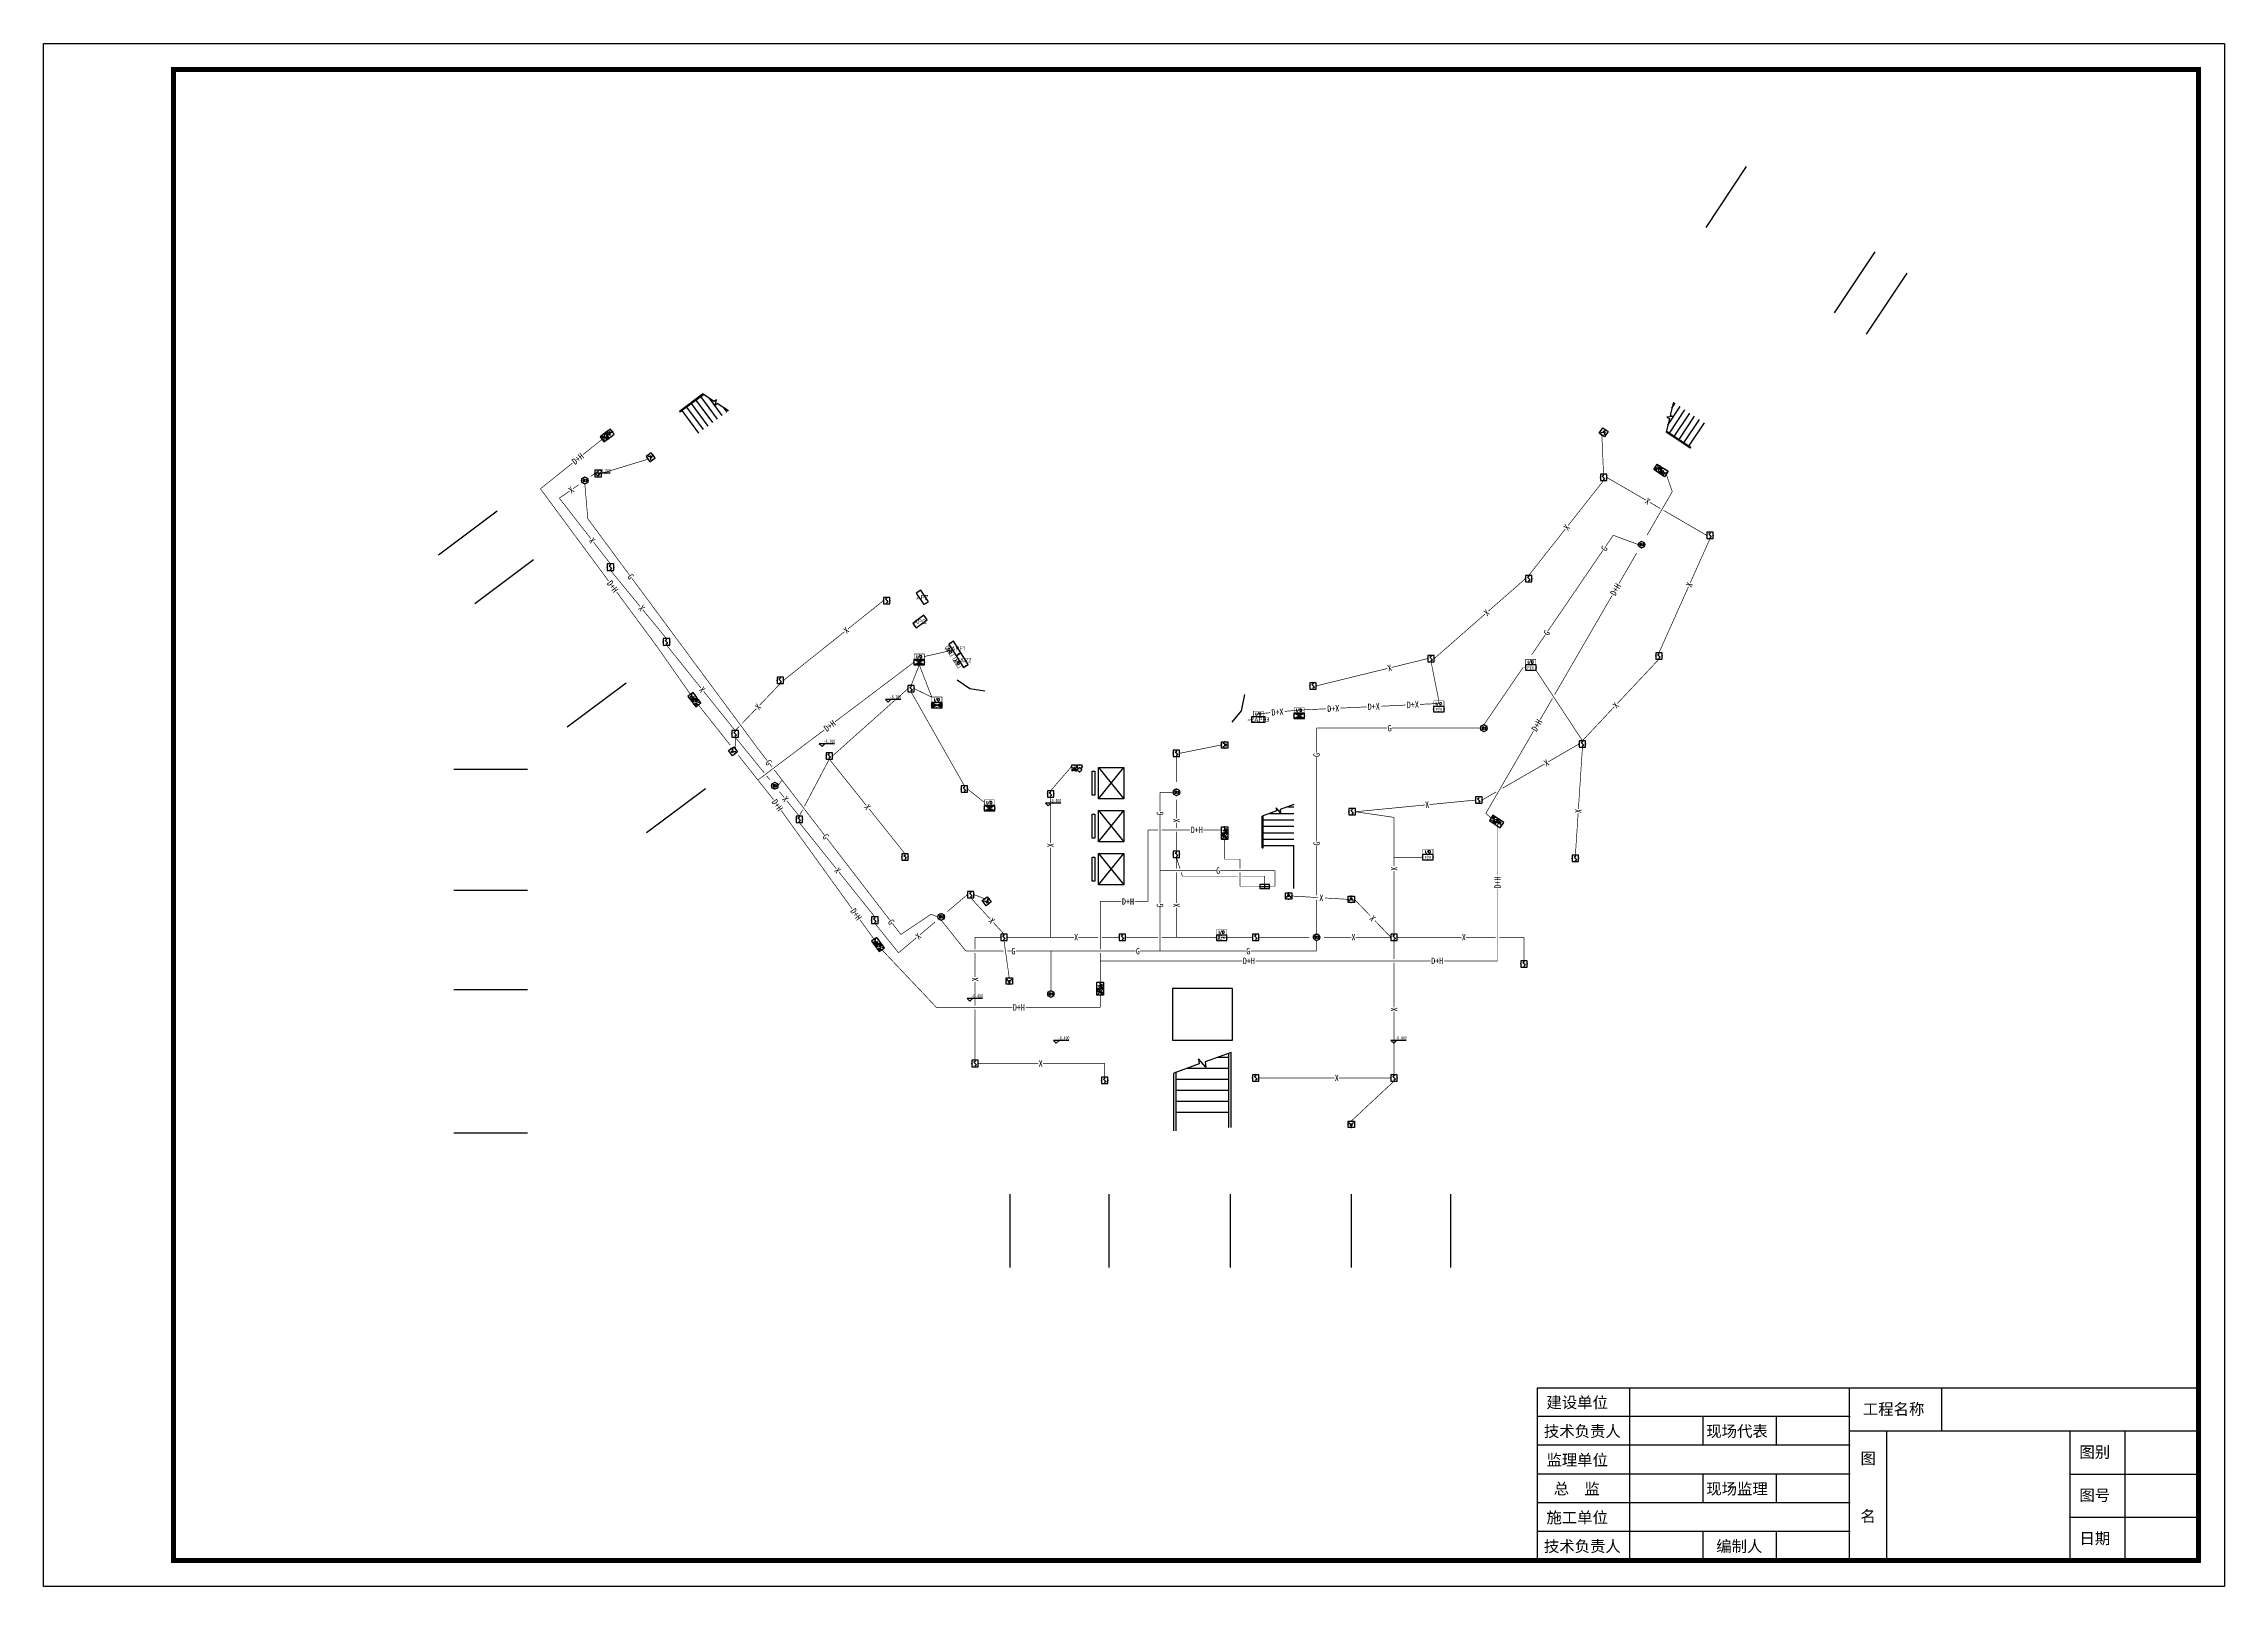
# Model space of a CAD drawing. Extents: x -149393 to 1177518, y -366685 to 296590.
# Drawn here: x -16952 to 101848, y -186685 to -102676 of the extents above; entities that cross this region are included whole.
import ezdxf
from ezdxf.enums import TextEntityAlignment as Align

# ---------------------------------------------------------------- set-up
doc = ezdxf.new("R2010")
doc.units = 0
doc.header["$LTSCALE"] = 1000
doc.header["$MEASUREMENT"] = 0
doc.linetypes.add('常规', pattern=[20, 10, 0, 10])
doc.layers.get('0').update_dxf_attribs({"linetype": 'CONTINUOUS'})
for name, color, linetype in [('AXIS', 3, 'CONTINUOUS'), ('DIM-消防信号', 3, 'CONTINUOUS'), ('EQUIP-消防', 3, 'CONTINUOUS'), ('EQUIP-箱柜', 3, 'CONTINUOUS'), ('PUB_TITLE', 253, 'CONTINUOUS'), ('SIG_TEXT', 7, 'CONTINUOUS'), ('STAIR', 2, 'CONTINUOUS'), ('TEL_TEXT', 7, 'CONTINUOUS'), ('WALL', 9, 'CONTINUOUS'), ('WIRE-消防', 3, '常规'), ('WIRE-消防信号', 4, 'TG_S'), ('WIRE-消防电源', 2, 'TG_D')]:
    doc.layers.add(name, color=color, linetype=linetype)
doc.styles.add('_TCH_LABEL', font='COMPLEX', dxfattribs={"bigfont": 'GBCBIG'})
doc.styles.add('_TEL_ATTDEF', font='GBENOR', dxfattribs={"width": 0.8, "height": 3, "bigfont": 'GBCBIG'})
doc.styles.add('_TEL_DIM', font='', dxfattribs={"width": 0.8, "height": 3.5})
doc.styles.add('HZ', font='')
doc.styles.get("Standard").update_dxf_attribs({"font": 'gbenor.shx', "bigfont": 'gbcbig.shx'})
doc.styles.add('TG_LINETYPE', font='SIMPLEX', dxfattribs={"width": 0.8, "height": 3, "bigfont": 'HZTXT'})
doc.styles.add('宋体', font='')
doc.styles.get('_TEL_DIM').set_extended_font_data('SimSun')
doc.styles.get('HZ').set_extended_font_data('SimSun')
doc.styles.get('宋体').set_extended_font_data('SimSun')
doc.linetypes.add('TG_D', pattern='A,2,-0.3,["D",TG_LINETYPE,S=0.1,R=0,X=-0.23,Y=-0.15],0', length=2.3)
doc.linetypes.add('TG_S', pattern='A,2,-0.45,["S",TG_LINETYPE,S=0.1,R=0,X=-0.3,Y=-0.15],0', length=2.45)

msp = doc.modelspace()

# ---------------------------------------------------------------- texts
at = {"color": 59, "style": 'HZ', "width": 0.7}
for s, p in [('-8.700', (13311.6, -126015)), ('-8.700', (29138.2, -138336.2)), ('-8.700', (25540.6, -140756.3)), ('-8.400', (37854.3, -143989.4)), ('-8.400', (33587.8, -154625.1)), ('-8.400', (38301.3, -156905.4)), ('-8.400', (56681.1, -156905.4))]:
    msp.add_text(s, height=183.52, dxfattribs=at).set_placement(p)
at = {"layer": 'DIM-消防信号', "style": '_TEL_DIM', "width": 0.8}
for s, rotation, p in [('D+X', 5.226702, (50262.2, -139074.9)), ('D+X', 2.697938, (53301.6, -138879.2, 200000)), ('D+X', 2.697938, (55506.6, -138775.3, 200000)), ('D+X', 2.697938, (57637.2, -138674.9, 200000)), ('X', 356.63255, (52657.5, -149188)), ('X', 313.85714, (55447.8, -150305.6))]:
    msp.add_text(s, height=350, rotation=rotation, dxfattribs=at).set_placement(p, align=Align.MIDDLE_CENTER)
at = {"layer": 'SIG_TEXT', "style": '_TEL_DIM', "width": 0.8}
for s, rotation, p in [('D+H', 38.74559, (12148.5, -125284)), ('X', 34.77463, (11787.3, -126980.1)), ('X', 329.896793, (70434.1, -127590.9)), ('X', 51.697475, (66016.9, -129017.1)), ('X', 307.89344, (12931.5, -129727.6)), ('G', 55.670284, (68065.9, -130165.4)), ('G', 306.506579, (15028.7, -131702.2)), ('D+H', 306.473378, (14043.6, -132236.6)), ('D+H', 59.896526, (68680.7, -132401.3)), ('X', 65.894988, (72701.8, -132145)), ('X', 309.377917, (15621.5, -133421.3)), ('X', 41.232761, (61656.4, -133665)), ('X', 38.596785, (26771.9, -134623.9)), ('G', 55.670284, (64927.6, -134761)), ('X', 13.754165, (56373, -136672.2)), ('X', 308.761528, (18927, -137851.5)), ('X', 46.166703, (21964.4, -138791.8)), ('X', 46.797921, (68688, -138705.2)), ('D+H', 37.036206, (25870.6, -139825)), ('D+H', 59.896526, (64392.2, -139798.2)), ('G', 90, (52396, -141414.7)), ('G', 307.5732, (22541.3, -141821.5)), ('X', 30.015458, (64914.5, -141841)), ('X', 309.041625, (23458.3, -143811.1)), ('D+H', 305.80765, (23017.8, -144144.1)), ('X', 308.692952, (27931.6, -144241.7)), ('G', 90, (43862.7, -144602.2)), ('X', 90, (44760.1, -144983)), ('X', 5.534808, (58419.6, -144122.8)), ('X', 86.260054, (66649.7, -144467.6)), ('G', 307.5732, (25645.8, -145856.7)), ('D+H', 0.000012, (45864.3, -145490.8)), ('X', 90, (37903.1, -146329.8)), ('G', 90, (52396, -146237.9)), ('X', 308.696834, (26299.5, -147696.3)), ('X', 90, (56614.8, -147606)), ('D+H', 90, (62249.8, -148351.2)), ('G', 90, (43862.7, -149612.7)), ('X', 90, (44760.1, -149599.1)), ('D+H', 305.80765, (27305.5, -150087.5)), ('G', 307.5732, (29219.2, -150501.3)), ('X', 312.564219, (34699.1, -150439)), ('X', 40.15411, (30689.9, -151283.2)), ('D+H', 359.999989, (48707.4, -152626.9)), ('D+H', 359.999989, (58967.7, -152626.9)), ('X', 90, (33791.6, -153627.4)), ('X', 90, (56614.8, -155271.1))]:
    msp.add_text(s, height=350, rotation=rotation, dxfattribs=at).set_placement(p, align=Align.MIDDLE_CENTER)
for s, p in [('G', (56371, -139949.8)), ('G', (47029.1, -147707.7)), ('D+H', (42119.4, -149386.8)), ('G', (35876.7, -152093.7)), ('X', (39297.1, -151338)), ('G', (42658.1, -152093.7)), ('X', (47082.3, -151338)), ('G', (48672.8, -152093.7)), ('X', (54404.6, -151338)), ('X', (60414.9, -151338)), ('D+H', (36179, -155155.7)), ('X', (37362.3, -158211.2)), ('X', (53494.2, -158995.6))]:
    msp.add_text(s, height=350, dxfattribs=at).set_placement(p, align=Align.MIDDLE_CENTER)

# ---------------------------------------------------------------- blocks, each defined once
blk = doc.blocks.new('$equip$00001423')
for p, q in [((0.75, 0.6), (-0.75, 0.6)), ((-0.75, 0.6), (-0.75, 0)), ((-0.75, 0.3), (0.75, 0.3)), ((-0.75, 0), (0.75, 0)), ((0, 0), (0, 0.6)), ((0.75, 0), (0.75, 0.6))]:
    blk.add_line(p, q)
for p in [(-0.75, 0.3), (0, 0.6), (0, 0), (0.75, 0.3)]:
    blk.add_point(p)
at = {"style": '_TCH_LABEL', "flags": 9}
blk.add_attdef('A', (0, 0), '', height=0.00002, dxfattribs=at)
blk = doc.blocks.new('$equip_U$00000103(cyc-PC)')
for p, q in [((0.5, 0.5), (-0.5, 0.5)), ((-0.5, 0.5), (-0.5, -0.5)), ((-0.2, 0.2), (0.05, 0.4)), ((0, 0), (-0.2, 0.2)), ((0, 0), (0.2, -0.2)), ((0.5, -0.5), (0.5, 0.5)), ((-0.5, -0.5), (0.5, -0.5)), ((0.2, -0.2), (-0.05, -0.4))]:
    blk.add_line(p, q)
for p in [(-0.5, 0), (0, 0.5), (0.5, 0), (0, -0.5)]:
    blk.add_point(p)
at = {"color": 7, "style": '_TEL_DIM', "flags": 1}
blk.add_attdef('A', text='', height=0.00002, dxfattribs=at).set_placement((0, 0), align=Align.MIDDLE_CENTER)
blk = doc.blocks.new('$equip_U$00000105(cyc-PC)')
for p, q in [((0.5, 1), (-0.5, 1)), ((-0.5, 1), (-0.5, 0)), ((-0.5, 0), (0.5, 0)), ((-0.17, 0.5), (-0.17, 0.15)), ((0.5, 0), (0.5, 1))]:
    blk.add_line(p, q)
for radius in [0.226, 0.113]:
    blk.add_circle((0.23, 0.36), radius)
blk.add_arc((-0.17, 0.8), 0.3, 180, 0)
for p in [(-0.5, 0.5), (0, 1), (0, 0), (0.5, 0.5)]:
    blk.add_point(p)
at = {"color": 7, "style": '_TEL_DIM', "flags": 1}
blk.add_attdef('A', text='', height=0.00002, dxfattribs=at).set_placement((0, 0), align=Align.MIDDLE_CENTER)
blk = doc.blocks.new('$equip_U$00000107(cyc-PC)')
for p, q in [((-0.5, 1), (-0.5, 0)), ((0.5, 1), (-0.5, 0)), ((0.5, 1), (-0.5, 1)), ((-0.5, 0), (0.5, 0)), ((-0.27, 0.87, 0), (-0.42, 0.87, 0)), ((-0.42, 0.87, 0), (-0.42, 0.57, 0)), ((-0.42, 0.57, 0), (-0.27, 0.57, 0)), ((-0.27, 0.82, 0), (-0.07, 0.92, 0)), ((-0.27, 0.57, 0), (-0.27, 0.87, 0)), ((-0.07, 0.52, 0), (-0.27, 0.62, 0)), ((-0.07, 0.92, 0), (-0.07, 0.52, 0)), ((0.11, 0.16), (0.34, 0.4)), ((0.11, 0.4), (0.34, 0.16)), ((0.5, 0), (0.5, 1))]:
    blk.add_line(p, q)
blk.add_circle((0.22, 0.28), 0.169)
for p in [(-0.5, 0.5), (0, 1), (0, 0), (0.5, 0.5)]:
    blk.add_point(p)
at = {"color": 7, "style": '_TEL_DIM', "flags": 1}
blk.add_attdef('A', text='', height=0.00002, dxfattribs=at).set_placement((0, 0), align=Align.MIDDLE_CENTER)
blk = doc.blocks.new('$equip$00001635')
for p, q in [((-0.01, -0.35, 0), (-0.26, -0.35, 0)), ((-0.26, -0.35, 0), (-0.26, -0.65, 0)), ((-0.26, -0.65, 0), (-0.01, -0.65, 0)), ((-0.01, -0.4, 0), (0.24, -0.3, 0)), ((-0.01, -0.65, 0), (-0.01, -0.35, 0)), ((0.24, -0.7, 0), (-0.01, -0.6, 0)), ((0.24, -0.3, 0), (0.24, -0.7, 0))]:
    blk.add_line(p, q)
blk.add_circle((0, -0.5), 0.5)
at = {"flags": 9}
blk.add_attdef('A', (0, 0), '', height=0.00002, dxfattribs=at)
blk.add_attdef('B', text='', height=0.4, dxfattribs=at).set_placement((0.85, -0.68), align=Align.MIDDLE_CENTER)
blk = doc.blocks.new('$equip_U$00000115(cyc-PC)')
for p in [(0.01, 0.5, 0), (-0.49, 0, 0), (0.01, -0.5, 0), (0.51, 0, 0)]:
    blk.add_point(p)
blk.add_blockref('$equip$00001635', (0.01, 0.5, 0))
at = {"color": 7, "style": '_TEL_DIM', "flags": 1}
blk.add_attdef('A', text='', height=0.00002, dxfattribs=at).set_placement((0, 0), align=Align.MIDDLE_CENTER)
blk = doc.blocks.new('$equip_U$00000302(cyc-PC)')
for p, q in [((0.5, 0.5), (-0.5, 0.5)), ((-0.5, 0.5), (-0.5, -0.5)), ((0, 0), (0, -0.35)), ((0.5, -0.5), (0.5, 0.5)), ((-0.5, -0.5), (0.5, -0.5)), ((-0.22, -0.17), (0.22, -0.17))]:
    blk.add_line(p, q)
blk.add_arc((0, 0.3), 0.3, 180, 0)
for p in [(-0.5, 0), (0, 0.5), (0.5, 0), (0, -0.5)]:
    blk.add_point(p)
at = {"color": 7, "style": '_TEL_DIM', "flags": 1}
blk.add_attdef('A', text='', height=0.00002, dxfattribs=at).set_placement((0, 0), align=Align.MIDDLE_CENTER)
blk = doc.blocks.new('$equip$00002785')
for p, q in [((0.65, 0.65), (-0.65, 0.65)), ((-0.65, 0.65), (-0.65, 0)), ((-0.65, 0), (0.65, 0)), ((0.65, 0), (0.65, 0.65))]:
    blk.add_line(p, q)
at = {"const_width": 0.04}
blk.add_lwpolyline([(-0.65, 0.65), (0.65, 0.65), (0.65, 0), (-0.65, 0), (-0.65, 0.65), (0.65, 0.65)], dxfattribs=at)
for p in [(-0.65, 0.33), (0, 0.65), (0, 0), (0.65, 0.33)]:
    blk.add_point(p)
at = {"color": 7}
blk.add_attdef('$TEXT$', text='', height=0.3, dxfattribs=at).set_placement((0.01, 0.34), align=Align.MIDDLE_CENTER)
at = {"color": 7, "flags": 1}
for tag, height, p in [('A', 0.00002, (0, 0)), ('B', 0.4, (0.9, 0.25))]:
    blk.add_attdef(tag, text='', height=height, dxfattribs=at).set_placement(p, align=Align.MIDDLE_CENTER)
blk = doc.blocks.new('$equip$00002794')
for p, q in [((0, -0.55), (0, 0)), ((0, 0), (0.23, 0)), ((-0.55, -0.85), (-0.55, -0.25)), ((-0.55, -0.25), (0.55, -0.85)), ((0.55, -0.25), (-0.55, -0.85)), ((0.55, -0.25), (0.55, -0.85))]:
    blk.add_line(p, q)
for p in [(-0.55, -0.55), (0, -0.55), (0.55, -0.55)]:
    blk.add_point(p)
at = {"color": 7, "flags": 1}
for tag, height, p in [('A', 0.00002, (0, 0)), ('B', 0.4, (0.8, -0.61))]:
    blk.add_attdef(tag, text='', height=height, dxfattribs=at).set_placement(p, align=Align.MIDDLE_CENTER)
blk = doc.blocks.new('$equip$00002792')
at = {"const_width": 0.04}
blk.add_lwpolyline([(-0.5, 0, -1), (0.5, 0, -1), (-0.5, 0, -1.463176)], format="xyb", dxfattribs=at)
blk.add_circle((0, 0), 0.5)
for p in [(-0.5, 0), (0, 0.5), (0.5, 0), (0, -0.5)]:
    blk.add_point(p)
at = {"color": 7}
blk.add_attdef('$TEXT$', text='', height=0.4, dxfattribs=at).set_placement((0, 0), align=Align.MIDDLE_CENTER)
at = {"color": 7, "flags": 1}
for tag, height, p in [('A', 0.00002, (0, 0)), ('B', 0.4, (0.75, -0.25))]:
    blk.add_attdef(tag, text='', height=height, dxfattribs=at).set_placement(p, align=Align.MIDDLE_CENTER)
blk = doc.blocks.new('A$C74276B88')
at = {"layer": 'EQUIP-消防', "linetype": 'ByBlock', "xscale": 207.6180480014955, "yscale": 207.6180480014955, "zscale": 207.6180480014955}
for name, p, values in [('$equip$00002785', (139, 228), {'$TEXT$': 'I'}), ('$equip$00002785', (438, 228), {'$TEXT$': 'I'}), ('$equip$00002792', (435, 108), {'$TEXT$': 'L'})]:
    blk.add_blockref(name, p, dxfattribs=at).add_auto_attribs(values)
blk.add_blockref('$equip$00002794', (140, 207), dxfattribs=at)
blk = doc.blocks.new('$equip_U$00000093(zhengbolin)')
at = {"color": 0, "linetype": 'Continuous', "const_width": 0.0557}
blk.add_lwpolyline([(0.65, 0.65), (-0.65, 0.65), (-0.65, 0), (0.65, 0)], close=True, dxfattribs=at)
at = {"color": 7, "style": '_TCH_LABEL'}
blk.add_attdef('$TEXT$', text='', height=0.334, dxfattribs=at).set_placement((-0.01, 0.3), align=Align.MIDDLE_CENTER)
at = {"color": 7, "style": '_TEL_DIM', "flags": 1}
for tag in ['A', 'REMARK']:
    blk.add_attdef(tag, text='', height=0.000025, dxfattribs=at).set_placement((0, 0), align=Align.MIDDLE_CENTER)
blk = doc.blocks.new('$equip$00001921')
for p, q in [((0.65, 0.33), (-0.65, 0.33)), ((0.65, 0.33), (-0.65, -0.33)), ((-0.65, 0.33), (0.65, -0.33)), ((-0.65, 0.33), (-0.65, -0.33)), ((0.65, -0.33), (0.65, 0.33)), ((-0.65, -0.33), (0.65, -0.33))]:
    blk.add_line(p, q)
for p in [(-0.65, 0), (0, 0.33), (0.65, 0), (0, -0.33)]:
    blk.add_point(p)
for points in [[(-0.65, 0.33), (0, 0), (0.65, 0.33)], [(0, 0), (-0.65, -0.33), (0.65, -0.33)]]:
    blk.add_solid(points)
at = {"layer": 'TEL_TEXT', "style": '_TEL_DIM', "flags": 1}
blk.add_attdef('A', text='', height=0.00002, dxfattribs=at).set_placement((0, 0), align=Align.MIDDLE_CENTER)
blk = doc.blocks.new('$equip$00001917')
for p, q in [((0.65, 0.33), (-0.65, 0.33)), ((0.65, 0.33), (-0.65, -0.33)), ((-0.65, 0.33), (0.65, -0.33)), ((-0.65, 0.33), (-0.65, -0.33)), ((0.65, -0.33), (0.65, 0.33)), ((-0.65, -0.33), (0.65, -0.33))]:
    blk.add_line(p, q)
for p in [(-0.65, 0), (0, 0.33), (0.65, 0), (0, -0.33)]:
    blk.add_point(p)
for points in [[(-0.65, 0.33), (0, 0), (-0.65, -0.33)], [(0.65, 0.33), (0, 0), (0.65, -0.33)]]:
    blk.add_solid(points)
at = {"layer": 'TEL_TEXT', "style": '_TEL_DIM', "flags": 1}
blk.add_attdef('A', text='', height=0.00002, dxfattribs=at).set_placement((0, 0), align=Align.MIDDLE_CENTER)
blk = doc.blocks.new('$equip$00001929')
for p, q in [((0.65, 0.65), (-0.65, 0.65)), ((-0.65, 0.65), (-0.65, 0)), ((-0.65, 0), (0.65, 0)), ((0.65, 0), (0.65, 0.65))]:
    blk.add_line(p, q)
for p in [(-0.65, 0.33), (0, 0.65), (0, 0), (0.65, 0.33)]:
    blk.add_point(p)
at = {"color": 7, "style": '_TEL_DIM'}
blk.add_attdef('$TEXT$', text='', height=0.34, dxfattribs=at).set_placement((0.01, 0.34), align=Align.MIDDLE_CENTER)
at = {"color": 7, "style": '_TEL_DIM', "flags": 1}
blk.add_attdef('A', text='', height=0.00002, dxfattribs=at).set_placement((0, 0), align=Align.MIDDLE_CENTER)
blk = doc.blocks.new('会签栏')
at = {"layer": 'PUB_TITLE', "color": 4, "lineweight": 30}
blk.add_lwpolyline([(-18000, 0), (-18000, 4700), (0, 4700)], dxfattribs=at)
at = {"layer": 'PUB_TITLE', "color": 4}
for points in [[(-15500, 4700), (-15500, 0)], [(-9500, 0), (-9500, 4700)], [(-7000, 4700), (-7000, 3525)], [(-9500, 3917), (-18000, 3917)], [(-13500, 3917), (-13500, 3133)], [(-11500, 3917), (-11500, 3133)], [(-9500, 3133), (-18000, 3133)], [(-9500, 3525), (0, 3525)], [(-8500, 3525), (-8500, 0)], [(-3500, 3525), (-3500, 0)], [(-2000, 3525), (-2000, 0)], [(-9500, 2350), (-18000, 2350)], [(-13500, 2350), (-13500, 1567)], [(-11500, 2350), (-11500, 1567)], [(-3500, 2350), (0, 2350)], [(-9500, 1567), (-18000, 1567)], [(-9500, 783), (-18000, 783)], [(-13500, 783), (-13500, 0)], [(-11500, 783), (-11500, 0)], [(-3500, 1175), (0, 1175)]]:
    blk.add_lwpolyline(points, dxfattribs=at)
at = {"layer": 'PUB_TITLE'}
for p in [(-9500, 3917), (-9500, 3133), (-9500, 2350), (-9500, 1567), (-9500, 783), (-3500, 1175)]:
    blk.add_point(p, dxfattribs=at)
at = {"layer": 'PUB_TITLE', "color": 4}
blk.add_point((-3500, 2350), dxfattribs=at)
at = {"lineweight": -3, "style": '宋体'}
for s, p in [('建设单位', (-17758, 4147)), ('工程名称', (-9140, 3965)), ('技术负责人', (-17828, 3363)), ('现场代表', (-13405, 3363)), ('图别', (-3241, 2796)), ('监理单位', (-17758, 2580)), ('图', (-9206, 2624)), ('总  监', (-17560, 1797)), ('现场监理', (-13405, 1797)), ('图号', (-3241, 1621)), ('施工单位', (-17758, 1013)), ('名', (-9206, 1049)), ('日期', (-3241, 446)), ('技术负责人', (-17828, 230)), ('编制人', (-13134, 230))]:
    blk.add_text(s, height=307, dxfattribs=at).set_placement(p)
blk = doc.blocks.new('$equip$00002698')
for p, q in [((-0.75, 0.6), (-0.75, 0)), ((0.75, 0.6), (-0.75, 0.6)), ((-0.75, 0), (0.75, 0)), ((0.75, 0), (0.75, 0.6))]:
    blk.add_line(p, q)
at = {"const_width": 0.04}
blk.add_lwpolyline([(-0.75, 0.6), (-0.75, 0), (0.75, 0), (0.75, 0.6), (-0.75, 0.6), (-0.75, 0)], dxfattribs=at)
for p in [(-0.75, 0.3), (0, 0.6), (0, 0), (0.75, 0.3)]:
    blk.add_point(p)
at = {"color": 7}
blk.add_attdef('$TEXT$', text='', height=0.5, dxfattribs=at).set_placement((0, 0.3), align=Align.MIDDLE_CENTER)
at = {"color": 7, "style": '_TEL_DIM', "flags": 1}
for tag in ['A', 'REMARK']:
    blk.add_attdef(tag, text='', height=0.00002, dxfattribs=at).set_placement((0, 0), align=Align.MIDDLE_CENTER)
blk = doc.blocks.new('A$C6F7E2673')
at = {"layer": 'STAIR'}
for p, q in [((790, 2759), (0, 2474)), ((414, 2623), (1740, 2623)), ((1000, 2655), (777, 2923)), ((777, 2923), (790, 2759)), ((1740, 3101), (985, 2829)), ((985, 2829), (1000, 2655)), ((1386, 2973), (1740, 2973)), ((0, 741), (0, 2474)), ((60, 741), (60, 2496)), ((60, 2273), (1740, 2273)), ((60, 1923), (1740, 1923)), ((60, 1573), (1740, 1573)), ((0, 741), (60, 741)), ((60, 1223), (1740, 1223)), ((60, 873), (1740, 873))]:
    blk.add_line(p, q, dxfattribs=at)
blk = doc.blocks.new('A$C3AE45B76')
at = {"xscale": 0.9107142857123088, "yscale": 0.9107142857123088, "zscale": 0.9107142857123088, "rotation": 306.8700000001079}
blk.add_blockref('A$C6F7E2673', (-445, 790), dxfattribs=at)

# ---------------------------------------------------------------- linework, layer by layer
at = {"color": 59}
for p, q in [((13910.3, -126062.6), (13075.2, -126063.1)), ((13075.2, -126063.1), (13223.6, -126212.9)), ((13223.6, -126212.9), (13375.7, -126062.9)), ((29736.9, -138383.8), (28901.8, -138384.3)), ((28901.8, -138384.3), (29050.2, -138534.1)), ((29050.2, -138534.1), (29202.3, -138384.1)), ((26139.4, -140803.9), (25304.2, -140804.4)), ((25304.2, -140804.4), (25452.7, -140954.2)), ((25452.7, -140954.2), (25604.8, -140804.2)), ((40507.1, -142098.2), (41897.4, -143798.2)), ((40507.1, -143798.2), (41897.4, -142098.2)), ((38453.1, -144037), (37617.9, -144037.4)), ((37617.9, -144037.4), (37766.4, -144187.3)), ((37766.4, -144187.3), (37918.5, -144037.2)), ((40507.1, -144438.2), (41897.4, -146138.2)), ((40507.1, -146138.2), (41897.4, -144438.2)), ((40507.1, -146778.2), (41897.4, -148478.2)), ((40507.1, -148478.2), (41897.4, -146778.2)), ((34186.6, -154672.6), (33351.4, -154673.1)), ((33351.4, -154673.1), (33499.9, -154822.9)), ((33499.9, -154822.9), (33652, -154672.9)), ((38900.1, -156952.9), (38064.9, -156953.4)), ((38064.9, -156953.4), (38213.4, -157103.2)), ((38213.4, -157103.2), (38365.4, -156953.2)), ((57279.9, -156952.9), (56444.7, -156953.4)), ((56444.7, -156953.4), (56593.2, -157103.2)), ((56593.2, -157103.2), (56745.2, -156953.2))]:
    msp.add_line(p, q, dxfattribs=at)
for points in [[(40177.2, -142298.2), (40305.7, -142298.2), (40305.7, -143598.2), (40177.2, -143598.2)], [(40507.1, -142098.2), (41897.4, -142098.2), (41897.4, -143798.2), (40507.1, -143798.2)], [(40177.2, -144638.2), (40305.7, -144638.2), (40305.7, -145938.2), (40177.2, -145938.2)], [(40507.1, -144438.2), (41897.4, -144438.2), (41897.4, -146138.2), (40507.1, -146138.2)], [(40177.2, -146978.2), (40305.7, -146978.2), (40305.7, -148278.2), (40177.2, -148278.2)], [(40507.1, -146778.2), (41897.4, -146778.2), (41897.4, -148478.2), (40507.1, -148478.2)], [(47806.9, -154121.7), (44539, -154121.7), (44539, -156940.7), (47806.9, -156940.7)]]:
    msp.add_lwpolyline(points, close=True, dxfattribs=at)
at = {"layer": 'AXIS'}
for p, q in [((73608.1, -112695.3), (75821.7, -109363.6)), ((80604.6, -117343.7), (82818.2, -114012.1)), ((82353.8, -118505.9), (84567.3, -115174.2)), ((7757.6, -128139.3), (4557.6, -130539.3)), ((9737.6, -130779.3), (6537.6, -133179.3)), ((9737.6, -130779.3), (6537.6, -133179.3)), ((14777.6, -137499.3), (11577.6, -139899.3)), ((9402.8, -142198.2), (5402.8, -142198.2)), ((19097.6, -143259.3), (15897.6, -145659.3)), ((9402.8, -148798.2), (5402.8, -148798.2)), ((9402.8, -148798.2), (5402.8, -148798.2)), ((9402.8, -154198.2), (5402.8, -154198.2)), ((9402.8, -154198.2), (5402.8, -154198.2)), ((9402.8, -161998.2), (5402.8, -161998.2)), ((35680.8, -165324), (35680.8, -169324)), ((41080.8, -165324), (41080.8, -169324)), ((47680.8, -165324), (47680.8, -169324)), ((54280.8, -165324), (54280.8, -169324)), ((59680.8, -165324), (59680.8, -169324))]:
    msp.add_line(p, q, dxfattribs=at)
at = {"layer": 'PUB_TITLE'}
msp.add_lwpolyline([(-16952.5, -102676.1), (101847.5, -102676.1), (101847.5, -186684.6), (-16952.5, -186684.6)], close=True, dxfattribs=at)
at = {"layer": 'PUB_TITLE', "const_width": 270.7}
msp.add_lwpolyline([(-9881, -104090.4), (100433.2, -104090.4), (100433.2, -185270.4), (-9881, -185270.4), (-9881, -104090.4)], close=True, dxfattribs=at)
at = {"layer": 'STAIR', "color": 59}
for p, q in [((50211.2, -144457.8), (49420.8, -144742.3)), ((49420.8, -146475.6), (49420.8, -144742.3)), ((49480.8, -146475.6), (49480.8, -144720.7)), ((49834.7, -144593.3), (51160.8, -144593.3)), ((50420.7, -144562), (50197.5, -144294.1)), ((50197.5, -144294.1), (50211.2, -144457.8)), ((51160.8, -144115.9), (50406.1, -144387.6)), ((50406.1, -144387.6), (50420.7, -144562)), ((50806.9, -144243.3), (51160.8, -144243.3)), ((49480.8, -144943.3), (51160.8, -144943.3)), ((49480.8, -145293.3), (51160.8, -145293.3)), ((49480.8, -145643.3), (51160.8, -145643.3)), ((49480.8, -145993.3), (51160.8, -145993.3)), ((49420.8, -146475.6), (49480.8, -146475.6)), ((49480.8, -146343.3), (51160.8, -146343.3)), ((51160.8, -148678.2), (51160.8, -146318.5)), ((46352, -158417.7), (45969.4, -157958.5)), ((45969.4, -157958.5), (45993, -158239)), ((47740.8, -157609.8), (46326.9, -158118.8)), ((47014.2, -157871.4), (47620.8, -157871.4)), ((47620.8, -161698.2), (47620.8, -157653)), ((47740.8, -161698.2), (47740.8, -157609.8)), ((45993, -158239), (44620.8, -158733)), ((44620.8, -161878.2), (44620.8, -158733)), ((44740.8, -161878.2), (44740.8, -158689.8)), ((44740.8, -159071.4), (47620.8, -159071.4)), ((45347.5, -158471.4), (47620.8, -158471.4)), ((46326.9, -158118.8), (46352, -158417.7)), ((44740.8, -159671.4), (47620.8, -159671.4)), ((44740.8, -160271.4), (47620.8, -160271.4)), ((44740.8, -160871.4), (47620.8, -160871.4))]:
    msp.add_line(p, q, dxfattribs=at)
at = {"layer": 'WALL'}
for points in [[(32815.4, -137313.6), (33511.9, -137800.8), (34330.4, -137913.5)], [(47800.8, -139633.3), (48306.2, -139016.4), (48491, -138123.6)]]:
    msp.add_lwpolyline(points, dxfattribs=at)
at = {"layer": 'WIRE-消防', "color": 0, "linetype": '常规', "const_width": 35}
for points in [[(13468.4, -124224.9), (12434.3, -125054.8)], [(11862.8, -125513.3), (10112, -126918.3)], [(13825.8, -131942), (10112, -126918.3)], [(70395.7, -129443.1), (71770.4, -127072)], [(71442.5, -126111.2), (71770.4, -127072)], [(68864.4, -132084.3), (69827.4, -130423.3)], [(16447.2, -135488.1), (14261.3, -132531.2)], [(65356.2, -138135.6), (68496.9, -132718.2)], [(18287.7, -138115.8), (16447.2, -135488.1)], [(30461.4, -136361.1), (26163.1, -139604.3)], [(31027.4, -136051.1), (32414, -135737.5)], [(18710.9, -138680.1), (20447.6, -140868.3)], [(64576, -139481.3), (65244, -138329.1)], [(25578.2, -140045.6), (21960.9, -142775)], [(61611.2, -144595.1), (64208.5, -140115.2)], [(20894.7, -141431.6), (22720.8, -143732.5)], [(22803.4, -143847), (22720.8, -143732.5)], [(27091.1, -149790.4), (23232.1, -144441.2)], [(61904.9, -144842.8), (61611.2, -144595.1)], [(43210.9, -149386.8), (43210.9, -145490.8)], [(43762.7, -145490.8), (43210.9, -145490.8)], [(45497.9, -145490.8), (43962.7, -145490.8)], [(47210.8, -145490.8), (46230.6, -145490.8)], [(47385.8, -146021.2), (47385.8, -147085.3)], [(62249.8, -145282.1), (62249.8, -147984.8)], [(48220.3, -147085.3), (47385.8, -147085.3)], [(48220.3, -147607.7), (48220.3, -147085.3)], [(48220.3, -148573.2), (48220.3, -147807.7)], [(40605.8, -149386.8), (41753.1, -149386.8)], [(40605.8, -151993.7), (40605.8, -149386.8)], [(42485.8, -149386.8), (43210.9, -149386.8)], [(49308.3, -148573.2), (48220.3, -148573.2)], [(62249.8, -148717.6), (62249.8, -152626.9)], [(28289.7, -151451.7), (27519.8, -150384.6)], [(28712.9, -152016), (31683.5, -155155.7)], [(40605.8, -153780.8), (40605.8, -152193.7)], [(48341.1, -152626.9), (40605.8, -152626.9)], [(58601.4, -152626.9), (49073.8, -152626.9)], [(62249.8, -152626.9), (59334.1, -152626.9)], [(31683.5, -155155.7), (35812.6, -155155.7)], [(36545.3, -155155.7), (40605.8, -155155.7)], [(40605.8, -154486.2), (40605.8, -155155.7)]]:
    msp.add_lwpolyline(points, dxfattribs=at)
at = {"layer": 'WIRE-消防', "linetype": '常规', "const_width": 35}
for points in [[(67933.6, -123990), (68027.2, -126121.9)], [(13429.9, -126082.6), (15972.5, -125303.9)], [(11687, -127049.8), (11141.9, -127428.3)], [(12197.1, -126695.6), (11887.6, -126910.5)], [(13079.9, -126082.6), (12847, -126244.3)], [(68027.2, -126471.9), (66092.6, -128921.3)], [(68202.2, -126296.9), (70328.5, -127529.7)], [(12856.5, -129631.2), (11141.9, -127428.3)], [(70539.8, -127652.2), (71122.5, -127990.1)], [(71295.6, -128090.4), (73651.5, -129456.2)], [(65941.2, -129112.9), (63952.4, -131631)], [(13928.3, -131008.3), (13006.5, -129824)], [(72751.6, -132033.5), (73826.5, -129631.2)], [(13928.3, -131358.3), (15544, -133326.9)], [(63777.4, -131806), (61748.2, -133584.5)], [(28799.1, -133005.8), (26867.3, -134547.8)], [(71047, -135843.3), (72651.9, -132256.5)], [(15699, -133515.7), (16978.2, -135074.3)], [(61564.5, -133745.5), (58807.3, -136162)], [(16978.2, -135424.3), (18850.5, -137756.3)], [(26676.5, -134700.1), (23352.5, -137353.3)], [(30749.6, -136505.2), (30305.2, -137627.7)], [(58457.3, -136162), (56491.7, -136643.2)], [(58632.3, -136337), (59054.8, -138469.2)], [(68771.6, -138616.2), (71047, -136193.3)], [(23177.5, -137528.3), (22049, -138703.7)], [(30130.2, -137802.7), (26022.4, -141464.6)], [(56254.4, -136701.2), (52379.1, -137649.8)], [(64348.4, -136797.2), (66877.5, -140633.1)], [(19003.5, -137946.7), (20721.5, -140086.4)], [(21879.9, -138879.9), (21081.3, -139711.7)], [(30305.2, -137977.7), (33208, -143093.8)], [(66877.5, -140633.1), (68604.4, -138794.3)], [(20940.7, -139858), (20721.5, -140086.4)], [(20721.5, -140436.4), (22305.6, -142389.7)], [(20744.1, -141099.4), (20721.5, -140436.4)], [(44935.1, -141321.7), (47210.8, -140866.1)], [(65020.3, -141779.9), (66702.5, -140808.1)], [(66877.5, -140983.1), (66657.7, -144345.7)], [(22431.6, -142545.1), (22603.5, -142757.1)], [(24497.4, -144200), (25847.4, -141639.6)], [(25847.4, -141639.6), (27855.2, -144146.4)], [(37903.1, -143359.7), (39051.5, -142037.1)], [(44760.1, -141496.7), (44760.1, -142884.2)], [(62522.2, -143223.1), (64808.8, -141902.1)], [(23135.7, -143413.4), (23381.4, -143716.2)], [(33383, -143268.8), (34291.9, -143992)], [(37903.1, -143709.7), (37903.1, -146207.7)], [(61407.2, -143867.2), (62174.6, -143423.9)], [(23535.2, -143905.9), (24212.3, -144740.8)], [(24212.3, -144740.8), (24394.8, -144394.6)], [(28007.9, -144337), (29974.3, -146792.1)], [(44760.1, -143850.6), (44760.1, -144860.9)], [(54508, -144501.9), (58298, -144134.6)], [(54508, -144501.9), (56614.8, -144810.4)], [(56614.8, -147483.9), (56614.8, -144810.4)], [(58541.1, -144111.1), (61057.2, -143867.2)], [(66641.8, -144589.4), (66492.7, -146870.4)], [(24212.3, -145090.8), (26223.1, -147601)], [(44760.1, -145105.1), (44760.1, -145390.8)], [(44760.1, -145590.8), (44760.1, -146646.3)], [(37903.1, -146452), (37903.1, -151338)], [(44760.1, -146996.3), (44760.1, -147607.7)], [(44760.1, -146996.3), (44953.7, -147607.7)], [(58171.1, -146982.7), (56614.8, -146982.7)], [(26375.8, -147791.6), (28330.7, -150232.1)], [(44760.1, -147807.7), (44760.1, -149477)], [(45017.1, -147807.7), (45081.3, -148010.5)], [(48120.3, -148010.5), (45081.3, -148010.5)], [(49570.8, -148010.5), (48320.3, -148010.5)], [(49570.8, -148468.2), (49570.8, -148010.5)], [(56614.8, -151163), (56614.8, -147728.1)], [(33377.6, -149015.6), (32283, -149939.1)], [(33552.6, -149190.6), (34616.5, -150349)], [(34317.8, -149239.3), (33727.6, -149015.6)], [(28330.7, -150582.1), (29622.1, -152184)], [(31610.7, -150506.3), (30783.2, -151204.4)], [(34781.7, -150528.9), (35364, -151163)], [(44760.1, -149721.2), (44760.1, -151338)], [(30596.5, -151361.9), (29622.1, -152184)], [(35189, -151338), (33791.6, -151338)], [(33791.6, -151993.7), (33791.6, -151338)], [(35651.4, -153548.2), (35364, -151513)], [(35539, -151338), (39174.9, -151338)], [(39419.2, -151338), (40505.8, -151338)], [(40705.8, -151338), (41641.2, -151338)], [(41991.2, -151338), (43762.7, -151338)], [(43962.7, -151338), (46960.2, -151338)], [(47204.4, -151338), (48905.2, -151338)], [(49255.2, -151338), (52004.7, -151338)], [(52794.2, -151338), (54282.4, -151338)], [(54526.7, -151338), (56439.8, -151338)], [(56614.8, -152526.9), (56614.8, -151513)], [(56789.8, -151338), (60292.8, -151338)], [(60537, -151338), (62149.8, -151338)], [(62349.8, -151338), (63695.6, -151338)], [(63695.6, -152615.1), (63695.6, -151338)], [(33791.6, -153505.3), (33791.6, -152193.7)], [(56614.8, -155149), (56614.8, -152726.9)], [(33791.6, -155055.7), (33791.6, -153749.5)], [(33791.6, -158036.2), (33791.6, -155255.7)], [(56614.8, -158820.6), (56614.8, -155393.2)], [(33966.6, -158211.2), (37240.2, -158211.2)], [(37484.4, -158211.2), (40852.9, -158211.2)], [(40852.9, -158954.8), (40852.9, -158211.2)], [(49255.2, -158995.6), (53372, -158995.6)], [(53616.3, -158995.6), (56439.8, -158995.6)], [(54280.8, -161348.2), (56614.8, -159170.6)]]:
    msp.add_lwpolyline(points, dxfattribs=at)
at = {"layer": 'WIRE-消防', "color": 2, "linetype": '常规', "const_width": 35}
for points in [[(12531, -126641.2), (12691.5, -128544.4)], [(12691.5, -128544.4), (14956.1, -131604.1)], [(68134.8, -130064.6), (68556, -129447.9)], [(69925.6, -129958.1), (68556, -129447.9)], [(64996.5, -134660.1), (67997.1, -130266.3)], [(15101.4, -131800.4), (21938.6, -141038.1)], [(64109.6, -135958.8), (64858.7, -134861.8)], [(61503.6, -139774.8), (63655.6, -136623.5)], [(52396, -141292.6), (52396, -139949.8)], [(56248.9, -139949.8), (52396, -139949.8)], [(61328.6, -139949.8), (56493.2, -139949.8)], [(21938.6, -141038.1), (22466.8, -141724.7)], [(22615.7, -141918.3), (22731.3, -142068.5)], [(22853.2, -142227), (25571.3, -145759.9)], [(52396, -146115.8), (52396, -141536.8)], [(23051.1, -143088.9), (23278.3, -142779.5)], [(44588.6, -143443.8), (43862.7, -143443.8)], [(43862.7, -143443.8), (43862.7, -144480.1)], [(43862.7, -144724.3), (43862.7, -149490.6)], [(25720.3, -145953.5), (29144.7, -150404.6)], [(52396, -149059.9), (52396, -146360)], [(46907, -147707.7), (43862.7, -147707.7)], [(50124, -147707.7), (47151.3, -147707.7)], [(50124, -148573.2), (50124, -147707.7)], [(49833.3, -148573.2), (50124, -148573.2)], [(52396, -151163), (52396, -149285.3)], [(29293.7, -150598.1), (29747.8, -151188.4)], [(29747.8, -151188.4), (31389.8, -150085.2)], [(31767.1, -150229.7), (31389.8, -150085.2)], [(31942.1, -150404.7), (33291.9, -152093.7)], [(43862.7, -149734.8), (43862.7, -152093.7)], [(52396, -151513), (52396, -152093.7)], [(35345, -152093.7), (33291.9, -152093.7)], [(35754.6, -152093.7), (35547, -152093.7)], [(37920.4, -152093.7), (35998.8, -152093.7)], [(37920.4, -154253.2), (37920.4, -152093.7)], [(37920.4, -152093.7), (42536, -152093.7)], [(42780.2, -152093.7), (48550.6, -152093.7)], [(48794.9, -152093.7), (52396, -152093.7)]]:
    msp.add_lwpolyline(points, dxfattribs=at)
at = {"layer": 'WIRE-消防信号', "linetype": 'TG_S', "const_width": 35}
for points in [[(30480.2, -137802.7), (31431.8, -138262.2)], [(50652.5, -139039.1), (51444.5, -138966.7)], [(49226.7, -139169.6), (49871.8, -139110.6)], [(51046.7, -149093.2), (52464.9, -149176.7)], [(52850.1, -149199.4), (54105.8, -149273.2)], [(54455.8, -149273.2), (55314.2, -150166.5)], [(55581.5, -150444.7), (56439.8, -151338)]]:
    msp.add_lwpolyline(points, dxfattribs=at)
at = {"layer": 'WIRE-消防信号', "linetype": 'TG_S', "const_width": 35, "elevation": 200000}
for points in [[(51444.5, -138966.7), (52910.1, -138897.6)], [(53693.2, -138860.7), (55115, -138793.7)], [(55898.2, -138756.8), (57245.7, -138693.3)], [(58028.8, -138656.4), (59054.8, -138608.1)]]:
    msp.add_lwpolyline(points, dxfattribs=at)
at = {"layer": 'WIRE-消防电源', "linetype": 'TG_D', "const_width": 35}
msp.add_lwpolyline([(30749.6, -136505.2), (31431.8, -138262.2)], dxfattribs=at)

# ---------------------------------------------------------------- block references
at = {"color": 59, "xscale": 0.910714285707443, "yscale": 0.910714285707443, "zscale": 0.910714285707443, "rotation": 306.8700000004626}
msp.add_blockref('A$C6F7E2673', (17141.3, -123095.6), dxfattribs=at)
at = {"color": 59, "rotation": 109.5300000000365}
msp.add_blockref('A$C3AE45B76', (73902.1, -124396.1), dxfattribs=at)
msp.add_blockref('A$C74276B88', (39047.4, -142332.2))
at = {"layer": 'EQUIP-消防'}
for name, p, xscale, yscale, zscale, rotation in [('$equip_U$00000107(cyc-PC)', (13503.4, -123979.9), 349.9999999999836, 349.9999999999836, 349.9999999999836, 216.8702843057344), ('$equip_U$00000105(cyc-PC)', (13787.7, -123766.7), 349.9999999999836, 349.9999999999836, 349.9999999999836, 216.8702843057344), ('$equip_U$00000302(cyc-PC)', (68030.5, -123844.3), -350.0000000000092, 349.9999999999709, 350, 146.3999999999966), ('$equip_U$00000302(cyc-PC)', (16112.5, -125198.9), 350.0000000000098, 350.0000000000098, 350.0000000000098, 126.870000000003), ('$equip_U$00000107(cyc-PC)', (70903.9, -125963.4), -350.0000000000103, 350, 350, 326.3997103776433), ('$equip_U$00000105(cyc-PC)', (71199.9, -126160.1), -350.0000000000103, 350, 350, 326.3997103776433), ('$equip$00001921', (30749.6, -136361.1), 443.5200000000114, 443.5200000000114, 443.5200000000114, 180), ('$equip_U$00000105(cyc-PC)', (18252.7, -138360.8), 349.9999999999889, 349.9999999999889, 349.9999999999889, 306.87027427616), ('$equip_U$00000107(cyc-PC)', (18465.9, -138645.1), 349.9999999999889, 349.9999999999889, 349.9999999999889, 306.87027427616), ('$equip$00001917', (31709.5, -138706.3), 443.520000000015, 443.520000000015, 443.520000000015, 180), ('$equip$00001921', (51444.5, -139276.7), 443.5200000000114, 443.5200000000114, 443.5200000000114, 180), ('$equip_U$00000302(cyc-PC)', (20604.2, -141204.4), -349.9999999999852, 350, 350, 306.8737622419648), ('$equip_U$00000302(cyc-PC)', (47385.8, -140866.1), -350, 349.9999999999709, 350, 89.99999999999761), ('$equip$00001921', (34569.6, -144302), 443.5200000000114, 443.5200000000114, 443.5200000000114, 180), ('$equip_U$00000107(cyc-PC)', (62147.5, -144793.9), 350.0000000000317, 350.0000000000317, 350.0000000000317, 146.4002843057316), ('$equip_U$00000105(cyc-PC)', (62443.5, -144990.5), 350.0000000000317, 350.0000000000317, 350.0000000000317, 146.4002843057316), ('$equip_U$00000105(cyc-PC)', (47560.8, -145490.8), -350.0000000000015, 350, 350, 89.99971569427152), ('$equip_U$00000107(cyc-PC)', (47560.8, -145846.2), -350.0000000000015, 350, 350, 89.99971569427152), ('$equip_U$00000302(cyc-PC)', (34423.3, -149378.9), -350.0000000000016, 350.0000000000016, 350, 37.08300290785045), ('$equip_U$00000302(cyc-PC)', (50871.7, -149093.2), -350, 349.9999999999709, 350, 180), ('$equip_U$00000302(cyc-PC)', (54280.8, -149273.2), -350, 349.9999999999709, 350, 180), ('$equip_U$00000105(cyc-PC)', (28254.7, -151696.7), 350.0000000000121, 350.0000000000121, 350.0000000000121, 306.8702742761571), ('$equip_U$00000107(cyc-PC)', (28467.9, -151981), 350.0000000000121, 350.0000000000121, 350.0000000000121, 306.8702742761571), ('$equip_U$00000105(cyc-PC)', (40780.8, -153955.8), -350.0000000000015, 350, 350, 89.99971569427152), ('$equip_U$00000107(cyc-PC)', (40780.8, -154311.2), -350.0000000000015, 350, 350, 89.99971569427152)]:
    msp.add_blockref(name, p, dxfattribs=dict(at, xscale=xscale, yscale=yscale, zscale=zscale, rotation=rotation))
at = {"layer": 'EQUIP-消防', "yscale": 350, "zscale": 350}
for name, p, xscale in [('$equip_U$00000103(cyc-PC)', (13254.9, -126082.6), 350), ('$equip_U$00000115(cyc-PC)', (12527.5, -126466.2), 350), ('$equip_U$00000103(cyc-PC)', (68027.2, -126296.9), 350), ('$equip_U$00000103(cyc-PC)', (73826.5, -129456.2), 350), ('$equip_U$00000115(cyc-PC)', (70097.1, -129958.1), 350), ('$equip_U$00000103(cyc-PC)', (13928.3, -131183.3), 350), ('$equip_U$00000103(cyc-PC)', (63952.4, -131806), 350), ('$equip_U$00000103(cyc-PC)', (28974.1, -133005.8), 350), ('$equip_U$00000103(cyc-PC)', (16978.2, -135249.3), 350), ('$equip_U$00000103(cyc-PC)', (58632.3, -136162), 350), ('$equip_U$00000103(cyc-PC)', (71047, -136018.3), 350), ('$equip_U$00000103(cyc-PC)', (23177.5, -137353.3), 350), ('$equip_U$00000103(cyc-PC)', (30305.2, -137802.7), 350), ('$equip_U$00000103(cyc-PC)', (52204.1, -137649.8), 350), ('$equip_U$00000103(cyc-PC)', (20721.5, -140261.4), 350), ('$equip_U$00000115(cyc-PC)', (61500.1, -139949.8), 350), ('$equip_U$00000103(cyc-PC)', (25847.4, -141464.6), 350), ('$equip_U$00000103(cyc-PC)', (44760.1, -141321.7), 350), ('$equip_U$00000103(cyc-PC)', (66877.5, -140808.1), 350), ('$equip_U$00000115(cyc-PC)', (22872.6, -143088.9), 350), ('$equip_U$00000103(cyc-PC)', (33208, -143268.8), 350), ('$equip_U$00000103(cyc-PC)', (37903.1, -143534.7), 350), ('$equip_U$00000115(cyc-PC)', (44760.1, -143443.8), 350), ('$equip_U$00000103(cyc-PC)', (61232.2, -143867.2), 350), ('$equip_U$00000103(cyc-PC)', (24212.3, -144915.8), 350), ('$equip_U$00000103(cyc-PC)', (54333, -144501.9), 350), ('$equip_U$00000103(cyc-PC)', (29974.3, -146967.1), 350), ('$equip_U$00000103(cyc-PC)', (44760.1, -146821.3), 350), ('$equip_U$00000103(cyc-PC)', (66492.7, -147045.4), 350), ('$equip_U$00000103(cyc-PC)', (33552.6, -149015.6), 350), ('$equip_U$00000103(cyc-PC)', (28330.7, -150407.1), 350), ('$equip_U$00000115(cyc-PC)', (31938.6, -150229.7), 350), ('$equip_U$00000103(cyc-PC)', (35364, -151338), 350), ('$equip_U$00000103(cyc-PC)', (41816.2, -151338), 350), ('$equip_U$00000103(cyc-PC)', (49080.2, -151338), 350), ('$equip_U$00000115(cyc-PC)', (52392.5, -151338), 350), ('$equip_U$00000103(cyc-PC)', (56614.8, -151338), 350), ('$equip_U$00000103(cyc-PC)', (63695.6, -152790.1), 350), ('$equip_U$00000302(cyc-PC)', (35651.4, -153723.2), -350), ('$equip_U$00000115(cyc-PC)', (37916.9, -154428.2), 350), ('$equip_U$00000103(cyc-PC)', (33791.6, -158211.2), 350), ('$equip_U$00000103(cyc-PC)', (40852.9, -159129.8), 350), ('$equip_U$00000103(cyc-PC)', (49080.2, -158995.6), 350), ('$equip_U$00000103(cyc-PC)', (56614.8, -158995.6), 350), ('$equip_U$00000302(cyc-PC)', (54280.8, -161523.2), -350)]:
    msp.add_blockref(name, p, dxfattribs=dict(at, xscale=xscale))
at = {"layer": 'EQUIP-消防', "linetype": 'ByBlock', "xscale": 427.2739717451841, "yscale": 427.2739717451841, "zscale": 427.2739717451841, "rotation": 302.4685561400095}
for p in [(32307.3, -135810), (32709.9, -136442.8)]:
    msp.add_blockref('$equip_U$00000093(zhengbolin)', p, dxfattribs=at).add_auto_attribs({'$TEXT$': 'I/O'})
at = {"layer": 'EQUIP-消防', "linetype": 'ByBlock', "xscale": 427.2739717451841, "yscale": 427.2739717451841, "zscale": 427.2739717451841}
for p in [(30749.6, -136189.9), (64060.1, -136484, 200000), (31709.5, -138535.2), (51444.5, -139105.6), (59054.8, -138746.9, 200000), (49226.7, -139308.4, 200000), (34569.6, -144130.8), (58459.4, -146813.6, 200000), (47221.8, -151193.4, 200000)]:
    msp.add_blockref('$equip_U$00000093(zhengbolin)', p, dxfattribs=at).add_auto_attribs({'$TEXT$': 'I/O'})
at = {"layer": 'EQUIP-消防'}
ref = msp.add_blockref('$equip$00001929', (64060.1, -136508.9, 200000), dxfattribs=dict(at, xscale=443.5200000000041, yscale=443.5200000000041, zscale=443.5200000000041, rotation=180))
ref.add_attrib('$TEXT$', 'PYK', dxfattribs={"layer": '0', "color": 7, "height": 150.8, "style": '_TEL_DIM'}).set_placement((64057.3, -136661.1, 200000), align=Align.MIDDLE_CENTER)
ref = msp.add_blockref('$equip$00001929', (59054.8, -138771.9, 200000), dxfattribs=dict(at, xscale=443.5200000000041, yscale=443.5200000000041, zscale=443.5200000000041, rotation=180))
ref.add_attrib('$TEXT$', 'PYK', dxfattribs={"layer": '0', "color": 7, "height": 150.8, "style": '_TEL_DIM'}).set_placement((59052, -138924, 200000), align=Align.MIDDLE_CENTER)
ref = msp.add_blockref('$equip$00001929', (58459.4, -146838.5, 200000), dxfattribs=dict(at, xscale=443.5200000000041, yscale=443.5200000000041, zscale=443.5200000000041, rotation=180))
ref.add_attrib('$TEXT$', 'PYK', dxfattribs={"layer": '0', "color": 7, "height": 150.8, "style": '_TEL_DIM'}).set_placement((58456.6, -146990.7, 200000), align=Align.MIDDLE_CENTER)
ref = msp.add_blockref('$equip$00001929', (47221.8, -151218.3, 200000), dxfattribs=dict(at, xscale=443.5200000000041, yscale=443.5200000000041, zscale=443.5200000000041, rotation=180))
ref.add_attrib('$TEXT$', 'PYK', dxfattribs={"layer": '0', "color": 7, "height": 150.8, "style": '_TEL_DIM'}).set_placement((47219, -151370.4, 200000), align=Align.MIDDLE_CENTER)
at = {"layer": 'EQUIP-箱柜'}
ref = msp.add_blockref('$equip$00002698', (31044, -132748.5), dxfattribs=dict(at, xscale=499.9999999999999, yscale=499.9999999999999, zscale=499.9999999999999, rotation=122.4685561400083))
ref.add_attrib('$TEXT$', 'APZ', dxfattribs={"layer": '0', "color": 7, "height": 250, "style": '_TEL_ATTDEF'}).set_placement((30917.4, -132829.1), align=Align.MIDDLE_CENTER)
ref = msp.add_blockref('$equip$00002698', (30881.3, -134271.4), dxfattribs=dict(at, xscale=500, yscale=500, zscale=500, rotation=36.87000000000086))
ref.add_attrib('$TEXT$', 'APQ', dxfattribs={"layer": '0', "color": 7, "height": 250, "style": '_TEL_ATTDEF'}).set_placement((30791.3, -134151.4), align=Align.MIDDLE_CENTER)
ref = msp.add_blockref('$equip$00002698', (32816.6, -135534.3), dxfattribs=dict(at, xscale=499.9999999999999, yscale=499.9999999999999, zscale=499.9999999999999, rotation=122.4685561400083))
ref.add_attrib('$TEXT$', '-2APF1', dxfattribs={"layer": '0', "color": 7, "height": 250, "style": '_TEL_ATTDEF'}).set_placement((32690, -135614.9), align=Align.MIDDLE_CENTER)
ref = msp.add_blockref('$equip$00002698', (33219.2, -136167.1), dxfattribs=dict(at, xscale=500, yscale=500, zscale=500, rotation=122.4685561400083))
ref.add_attrib('$TEXT$', '-2AP2', dxfattribs={"layer": '0', "color": 7, "height": 250, "style": '_TEL_ATTDEF'}).set_placement((33092.7, -136247.6), align=Align.MIDDLE_CENTER)
ref = msp.add_blockref('$equip$00002698', (49226.7, -139633.3), dxfattribs=dict(at, xscale=500, yscale=500, zscale=500))
ref.add_attrib('$TEXT$', '-2APF3', dxfattribs={"layer": '0', "color": 7, "height": 250, "style": '_TEL_ATTDEF'}).set_placement((49226.7, -139483.3), align=Align.MIDDLE_CENTER)
at = {"layer": 'EQUIP-箱柜', "xscale": 350, "yscale": 350, "zscale": 350}
msp.add_blockref('$equip$00001423', (49570.8, -148678.2), dxfattribs=at)
at = {"layer": 'WALL', "xscale": 2, "yscale": 2, "zscale": 2}
msp.add_blockref('会签栏', (100433.2, -185270.4), dxfattribs=at)

msp.set_redraw_order([(e.dxf.handle, doc.entitydb.next_handle()) for e in msp.query("TEXT MTEXT ATTDEF DIMENSION ARC_DIMENSION")])  # texts and dimensions are drawn at this point

doc.saveas('drawing.dxf')
